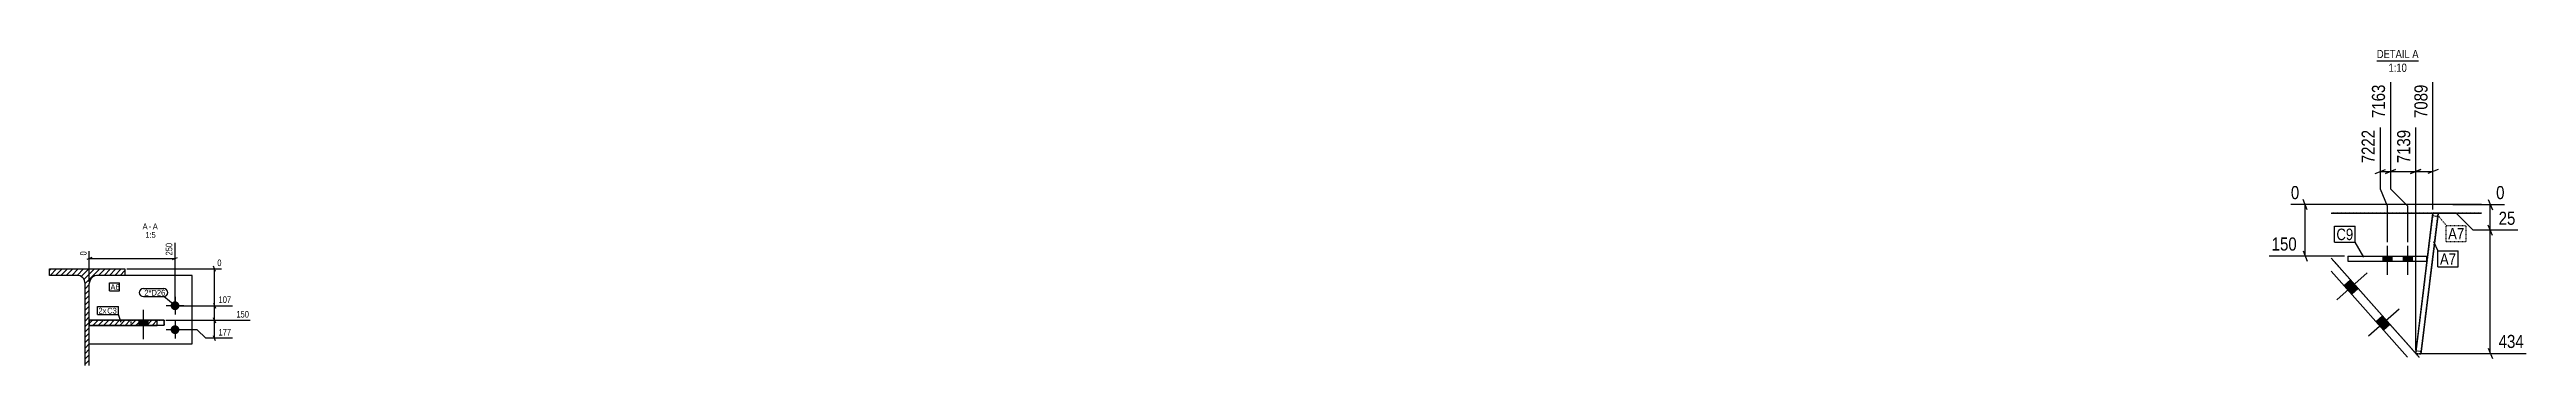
# Model space of a CAD drawing. Header units: millimetres. Extents: x 78 to 81758, y 20 to 5254.
# Drawn here: x 74532 to 81758, y 20 to 942 of the extents above; entities that cross this region are included whole.
import ezdxf

# ---------------------------------------------------------------- set-up
doc = ezdxf.new("R2010")
doc.units = ezdxf.units.MM
doc.linetypes.add('DXK_LINE_DOT2', pattern=[3.9198, 1.9599, -1.9599])
for name, color, linetype in [('MÅLSÆTNING', 7, 'Continuous'), ('STÅL', 7, 'Continuous'), ('TEKST', 7, 'Continuous')]:
    doc.layers.add(name, color=color, linetype=linetype)
doc.styles.add('Arial Narrow', font='ARIALN.TTF', dxfattribs={"height": 0.2})

msp = doc.modelspace()

# ---------------------------------------------------------------- hatches: boundary and pattern name
at = {"layer": 'STÅL', "linetype": 'Continuous'}
h = msp.add_hatch(dxfattribs=at)
h.set_pattern_fill('', scale=3.5, style=0, pattern_type=0)
h.set_pattern_definition([(45, (74648.276, 20), (-7.85772, 7.85772), [])])
h.paths.add_polyline_path([(74636.3, 20), (74648.3, 20), (74648.3, 258.9), (74650.1, 268.1), (74655.3, 275.9), (74663.1, 281.1), (74672.3, 282.9), (74752.3, 282.9), (74752.3, 301.9), (74532.3, 301.9), (74532.3, 282.9), (74612.3, 282.9), (74621.5, 281.1), (74629.2, 275.9), (74634.4, 268.1), (74636.3, 258.9)])
for points in [[(81364.8, 339.3), (81338.8, 339.3), (81338.8, 324.3), (81364.8, 324.3)], [(81424.3, 339.3), (81398.3, 339.3), (81398.3, 324.3), (81424.3, 324.3)], [(81226.4, 252.9), (81248.3, 228.2), (81267, 244.8), (81245.1, 269.5)], [(81226.4, 252.9), (81248.3, 228.2), (81267, 244.8), (81245.1, 269.5)], [(74792.8, 136.9), (74818.8, 136.9), (74818.8, 151.9), (74792.8, 151.9)], [(74898.3, 181.4, -1), (74898.3, 207.4, -1)], [(81319.2, 148.1), (81341, 123.3), (81359.8, 139.9), (81337.9, 164.6)], [(81319.2, 148.1), (81341, 123.3), (81359.8, 139.9), (81337.9, 164.6)], [(74898.3, 111.4, -1), (74898.3, 137.4, -1)]]:
    msp.add_hatch(color=96, dxfattribs=at).paths.add_polyline_path(points)
h = msp.add_hatch(dxfattribs=at)
h.set_pattern_fill('', scale=3.5, style=0, pattern_type=0)
h.set_pattern_definition([(45, (74846.551, 151.912), (-7.8577, 7.8577), [])])
h.paths.add_polyline_path([(74846.6, 136.9), (74846.6, 151.9), (74648.3, 151.9), (74648.3, 136.9)])

# ---------------------------------------------------------------- linework, layer by layer
at = {"layer": 'MÅLSÆTNING', "color": 7, "linetype": 'Continuous'}
for p, q in [((81485.2, 475), (81485.2, 846.7)), ((81331.3, 714.7), (81331.3, 535.6)), ((81434.9, 65.1), (81434.9, 714.7)), ((81346.3, 579.6), (81376.3, 591.6)), ((81361.3, 585.6), (81434.9, 585.6)), ((81419.9, 579.6), (81449.9, 591.6)), ((81449.9, 591.6), (81419.9, 579.6)), ((81434.9, 585.6), (81485.2, 585.6)), ((81500.2, 591.6), (81470.2, 579.6)), ((81331.3, 535.6), (81351.8, 485.6)), ((81361.3, 535.6), (81411.3, 485.6)), ((81361.3, 535.6), (81411.3, 485.6)), ((81273.7, 489.3), (81070.7, 489.3)), ((81118.1, 474.3), (81106.1, 504.3)), ((81112.1, 339.3), (81112.1, 489.3)), ((81351.8, 485.6), (81351.8, 379.3)), ((81411.3, 485.6), (81411.3, 379.3)), ((81411.3, 485.6), (81411.3, 379.3)), ((81552.5, 464.3), (81495.1, 464.3)), ((81552.5, 464.3), (81495.1, 464.3)), ((81542.7, 489.3), (81693.9, 489.3)), ((81602.5, 414.3), (81552.5, 464.3)), ((81602.5, 414.3), (81552.5, 464.3)), ((81646.5, 504.3), (81658.5, 474.3)), ((81652.5, 414.3), (81652.5, 489.3)), ((74898.3, 199.4), (74898.3, 377.5)), ((81732.9, 414.3), (81602.5, 414.3)), ((81732.9, 414.3), (81602.5, 414.3)), ((81658.5, 399.3), (81646.5, 429.3)), ((81658.5, 399.3), (81646.5, 429.3)), ((81652.5, 55), (81652.5, 414.3)), ((74655.8, 335.4), (74640.8, 329.4)), ((74648.3, 263.9), (74648.3, 353.1)), ((74648.3, 332.4), (74898.3, 332.4)), ((74890.8, 329.4), (74905.8, 335.4)), ((75016.2, 294.4), (75010.2, 309.4)), ((75013.2, 194.4), (75013.2, 301.9)), ((81227.1, 339.3), (81007.4, 339.3)), ((81106.1, 354.3), (81118.1, 324.3)), ((74871.8, 151.9), (75117.6, 151.9)), ((74871.8, 151.9), (75117.6, 151.9)), ((74903.3, 194.4), (75065.6, 194.4)), ((74903.3, 194.4), (75065.6, 194.4)), ((75010.2, 201.9), (75016.2, 186.9)), ((75010.2, 201.9), (75016.2, 186.9)), ((75016.2, 144.4), (75010.2, 159.4)), ((75010.2, 159.4), (75016.2, 144.4)), ((75013.2, 151.9), (75013.2, 194.4)), ((75013.2, 99.4), (75013.2, 151.9)), ((74963.2, 124.4), (74903.3, 124.4)), ((74988.2, 99.4), (74963.2, 124.4)), ((75065.6, 99.4), (74988.2, 99.4)), ((75016.2, 91.9), (75010.2, 106.9)), ((81444.9, 55), (81757.2, 55)), ((81646.5, 70), (81658.5, 40))]:
    msp.add_line(p, q, dxfattribs=at)
at = {"layer": 'STÅL', "color": 2, "linetype": 'Continuous'}
for p, q in [((81627.2, 489.3), (81188.7, 489.3)), ((81188.7, 464.3), (81627.2, 464.3)), ((81434.9, 55.1), (81485.1, 464.3)), ((81500.1, 463.2), (81449.8, 53.3)), ((81491.2, 464.3), (81500.1, 463.2)), ((74532.3, 282.9), (74532.3, 301.9)), ((74532.3, 301.9), (74752.3, 301.9)), ((74752.3, 301.9), (74752.3, 282.9)), ((81444.6, 44), (81188.7, 333.2)), ((81188.7, 295.5), (81411.2, 44)), ((81237.1, 339.3), (81467.4, 339.3)), ((81237.1, 339.3), (81237.1, 324.3)), ((81237.1, 324.3), (81467.4, 324.3)), ((81348.5, 324.3), (81348.5, 339.3)), ((81467.4, 324.3), (81467.4, 339.3)), ((74612.3, 282.9), (74532.3, 282.9)), ((74621.5, 281.1), (74612.3, 282.9)), ((74636.3, 258.9), (74634.4, 268.1)), ((74636.3, 20), (74636.3, 258.9)), ((74650.1, 268.1), (74648.3, 258.9)), ((74648.3, 20), (74648.3, 258.9)), ((74672.3, 282.9), (74663.1, 281.1)), ((74752.3, 282.9), (74672.3, 282.9)), ((81449.8, 53.3), (81434.9, 55.1))]:
    msp.add_line(p, q, dxfattribs=at)
at = {"layer": 'STÅL', "color": 7, "linetype": 'DXK_LINE_DOT2'}
for p, q in [((81627.2, 464.3), (81188.7, 464.3)), ((81485.1, 464.3), (81434.9, 55.1)), ((81449.8, 53.3), (81500.1, 463.2)), ((81484.3, 457.1), (81499.2, 455.3)), ((81485.2, 465), (81485.1, 464.3)), ((81491.2, 464.3), (81485.2, 465)), ((81500.1, 463.2), (81491.2, 464.3)), ((81188.7, 333.2), (81444.6, 44)), ((81434.9, 55.1), (81449.8, 53.3)), ((81435.9, 63), (81450.8, 61.2))]:
    msp.add_line(p, q, dxfattribs=at)
at = {"layer": 'STÅL', "color": 96, "linetype": 'Continuous'}
for p, q in [((81351.8, 369.3), (81351.8, 284.3)), ((81411.3, 369.3), (81411.3, 284.3)), ((81204.4, 211.4), (81293.5, 290.3)), ((81204.4, 211.4), (81293.5, 290.3)), ((81338.8, 339.3), (81338.8, 324.3)), ((81364.8, 339.3), (81364.8, 324.3)), ((81398.3, 339.3), (81398.3, 324.3)), ((81424.3, 339.3), (81424.3, 324.3)), ((74898.3, 220.4), (74898.3, 168.4)), ((81226.4, 252.9), (81245.1, 269.5)), ((81226.4, 252.9), (81245.1, 269.5)), ((81248.3, 228.2), (81267, 244.8)), ((81248.3, 228.2), (81267, 244.8)), ((74792.8, 151.9), (74792.8, 136.9)), ((74805.8, 181.9), (74805.8, 96.9)), ((74818.8, 151.9), (74818.8, 136.9)), ((74924.3, 194.4), (74872.3, 194.4)), ((74898.3, 150.4), (74898.3, 98.4)), ((81297.2, 106.5), (81386.3, 185.4)), ((81297.2, 106.5), (81386.3, 185.4)), ((81319.2, 148.1), (81337.9, 164.6)), ((81319.2, 148.1), (81337.9, 164.6)), ((74924.3, 124.4), (74872.3, 124.4)), ((81341, 123.3), (81359.8, 139.9)), ((81341, 123.3), (81359.8, 139.9))]:
    msp.add_line(p, q, dxfattribs=at)
at = {"layer": 'STÅL', "color": 30, "linetype": 'DXK_LINE_DOT2'}
for p, q in [((74650.1, 268.1), (74648.3, 258.9)), ((74648.3, 82.9), (74648.3, 258.9)), ((74672.3, 282.9), (74663.1, 281.1)), ((74752.3, 282.9), (74672.3, 282.9)), ((74846.6, 151.9), (74648.3, 151.9)), ((74648.3, 151.9), (74866.8, 151.9)), ((74770.8, 136.9), (74770.8, 151.9)), ((74866.8, 151.9), (74866.8, 136.9)), ((74846.6, 136.9), (74648.3, 136.9)), ((74866.8, 136.9), (74648.3, 136.9)), ((74770.8, 136.9), (74770.8, 136.9))]:
    msp.add_line(p, q, dxfattribs=at)
at = {"layer": 'STÅL', "color": 4, "linetype": 'Continuous'}
for p, q in [((74948.3, 282.9), (74752.3, 282.9)), ((74948.3, 82.9), (74948.3, 282.9)), ((74846.6, 151.9), (74648.3, 151.9)), ((74648.3, 151.9), (74648.3, 136.9)), ((74866.8, 151.9), (74846.6, 151.9)), ((74846.6, 136.9), (74846.6, 151.9)), ((74866.8, 136.9), (74866.8, 151.9)), ((74648.3, 136.9), (74846.6, 136.9)), ((74648.3, 82.9), (74948.3, 82.9)), ((74866.8, 136.9), (74846.6, 136.9))]:
    msp.add_line(p, q, dxfattribs=at)
at = {"layer": 'STÅL', "color": 96, "linetype": 'DXK_LINE_DOT2'}
for p, q in [((74792.8, 151.9), (74792.8, 136.9)), ((74805.8, 181.9), (74805.8, 96.9)), ((74818.8, 151.9), (74818.8, 136.9))]:
    msp.add_line(p, q, dxfattribs=at)
at = {"layer": 'STÅL', "color": 2, "linetype": 'Continuous'}
for centre, start, end in [((74612.3, 258.9), 22.5, 67.5), ((74672.3, 258.9), 112.5, 157.5)]:
    msp.add_arc(centre, 24, start, end, dxfattribs=at)
at = {"layer": 'STÅL', "color": 30, "linetype": 'DXK_LINE_DOT2'}
msp.add_arc((74672.3, 258.9), 24, 112.5, 157.5, dxfattribs=at)
at = {"layer": 'TEKST', "color": 246, "linetype": 'Continuous'}
msp.add_line((81321.5, 909.2), (81443.1, 909.2), dxfattribs=at)

# ---------------------------------------------------------------- wipeouts: each hides what was drawn before it
at = {"color": 0, "linetype": 'Continuous'}
msp.add_wipeout([(74816.5, 417.5), (74816.5, 435), (74803.7, 435), (74803.7, 417.5)], dxfattribs=at).dxf.layer = 'TEKST'
at = {"color": 0}
msp.add_wipeout([(81252.6, 385.8), (81252.6, 420.8), (81203.6, 420.8), (81203.6, 385.8)], dxfattribs=at).dxf.layer = 'TEKST'

# ---------------------------------------------------------------- next in the draw order: wipeouts: each hides what was drawn before it
at = {"color": 0, "linetype": 'Continuous'}
for points, layer in [([(81103.1, 497.3), (81103.1, 553.3), (81062.7, 553.3), (81062.7, 497.3)], 'MÅLSÆTNING'), ([(81701.9, 497.3), (81701.9, 553.3), (81661.5, 553.3), (81661.5, 497.3)], 'MÅLSÆTNING'), ([(81095.8, 347.3), (81095.8, 403.3), (81006.7, 403.3), (81006.7, 347.3)], 'MÅLSÆTNING'), ([(74644.3, 357.1), (74616.3, 357.1), (74616.3, 336.9), (74644.3, 336.9)], 'MÅLSÆTNING'), ([(75065.9, 198.4), (75065.9, 226.4), (75021.4, 226.4), (75021.4, 198.4)], 'MÅLSÆTNING'), ([(81757.9, 63), (81757.9, 119), (81668.8, 119), (81668.8, 63)], 'MÅLSÆTNING'), ([(81417.4, 916.7), (81417.4, 941.7), (81321.5, 941.7), (81321.5, 916.7)], 'TEKST'), ([(74828.1, 417.5), (74828.1, 435), (74821.7, 435), (74821.7, 417.5)], 'TEKST')]:
    msp.add_wipeout(points, dxfattribs=at).dxf.layer = layer
at = {"color": 0}
for points in [[(81252.6, 385.8), (81252.6, 420.8), (81203.6, 420.8), (81203.6, 385.8)], [(81552.5, 313.6), (81552.5, 348.6), (81505.6, 348.6), (81505.6, 313.6)], [(74733.5, 240.4), (74733.5, 257.9), (74710, 257.9), (74710, 240.4)], [(74862.3, 223.8), (74862.3, 241.3), (74809, 241.3), (74809, 223.8)], [(74695.3, 171.3), (74695.3, 188.8), (74675, 188.8), (74675, 171.3)]]:
    msp.add_wipeout(points, dxfattribs=at).dxf.layer = 'TEKST'

# ---------------------------------------------------------------- next in the draw order: linework, layer by layer
at = {"layer": 'TEKST', "color": 7, "linetype": 'Continuous'}
for p, q in [((81197.6, 426.8), (81258.6, 426.8)), ((81197.6, 379.8), (81197.6, 426.8)), ((81197.6, 379.8), (81258.6, 379.8)), ((81258.6, 379.8), (81258.6, 426.8)), ((81283.5, 336), (81258.6, 379.8))]:
    msp.add_line(p, q, dxfattribs=at)

# ---------------------------------------------------------------- next in the draw order: texts
at = {"layer": 'MÅLSÆTNING', "color": 3, "linetype": 'Continuous', "style": 'Arial Narrow'}
for s, height, p in [('0', 38.2, (81070.7, 505.3)), ('0', 38.2, (81669.5, 505.3)), ('150', 38.18, (81014.7, 355.3)), ('107', 19.09, (75025.4, 202.4)), ('434', 38.18, (81676.8, 71))]:
    msp.add_text(s, height=height, dxfattribs=at).set_placement(p)
msp.add_text('0', height=19.1, rotation=90.00021, dxfattribs=at).set_placement((74640.3, 340.9))
at = {"layer": 'TEKST', "color": 3, "style": 'Arial Narrow'}
msp.add_text('C9', height=33.4, dxfattribs=at).set_placement((81203.6, 385.8))

# ---------------------------------------------------------------- next in the draw order: wipeouts: each hides what was drawn before it
at = {"color": 0, "linetype": 'Continuous'}
for points in [[(81443.1, 916.7), (81443.1, 941.7), (81424.9, 941.7), (81424.9, 916.7)], [(74846.1, 417.5), (74846.1, 435), (74833.4, 435), (74833.4, 417.5)]]:
    msp.add_wipeout(points, dxfattribs=at).dxf.layer = 'TEKST'
at = {"color": 0}
for points in [[(81552.5, 313.6), (81552.5, 348.6), (81505.6, 348.6), (81505.6, 313.6)], [(74733.5, 240.4), (74733.5, 257.9), (74710, 257.9), (74710, 240.4)], [(74862.3, 223.8), (74862.3, 241.3), (74809, 241.3), (74809, 223.8)], [(74695.3, 171.3), (74695.3, 188.8), (74675, 188.8), (74675, 171.3)]]:
    msp.add_wipeout(points, dxfattribs=at).dxf.layer = 'TEKST'

# ---------------------------------------------------------------- next in the draw order: linework, layer by layer
at = {"layer": 'TEKST', "color": 7, "linetype": 'Continuous'}
for p, q in [((81486.7, 381.8), (81499.6, 354.6)), ((81499.6, 354.6), (81558.5, 354.6)), ((81499.6, 307.6), (81499.6, 354.6)), ((81499.6, 307.6), (81558.5, 307.6)), ((81558.5, 307.6), (81558.5, 354.6)), ((74707, 260.9), (74736.5, 260.9)), ((74707, 237.4), (74707, 260.9)), ((74707, 237.4), (74736.5, 237.4)), ((74736.5, 237.4), (74736.5, 260.9)), ((74806, 244.3), (74865.3, 244.3)), ((74806, 220.8), (74865.3, 220.8)), ((74898.3, 194.4), (74865.3, 220.8))]:
    msp.add_line(p, q, dxfattribs=at)
for centre, radius, start, end in [((74806, 232.6), 11.8, 90, 270), ((74865.3, 232.6), 11.7, 270, 90)]:
    msp.add_arc(centre, radius, start, end, dxfattribs=at)

# ---------------------------------------------------------------- next in the draw order: texts
at = {"layer": 'TEKST', "color": 3, "style": 'Arial Narrow'}
for s, height, p in [('A7', 33.4, (81505.6, 313.6)), ('A6', 16.7, (74710, 240.4)), ('2*D26', 16.7, (74809, 223.8))]:
    msp.add_text(s, height=height, dxfattribs=at).set_placement(p)

# ---------------------------------------------------------------- next in the draw order: wipeouts: each hides what was drawn before it
at = {"color": 0, "linetype": 'Continuous'}
for points, layer in [([(81733.6, 422.3), (81733.6, 478.3), (81668.8, 478.3), (81668.8, 422.3)], 'MÅLSÆTNING'), ([(75117.9, 155.9), (75117.9, 183.9), (75073.4, 183.9), (75073.4, 155.9)], 'MÅLSÆTNING'), ([(81409, 876.7), (81409, 901.7), (81355.7, 901.7), (81355.7, 876.7)], 'TEKST'), ([(74838.3, 392.5), (74838.3, 410), (74811.6, 410), (74811.6, 392.5)], 'TEKST')]:
    msp.add_wipeout(points, dxfattribs=at).dxf.layer = layer
at = {"color": 0}
msp.add_wipeout([(74725, 171.3), (74725, 188.8), (74700.5, 188.8), (74700.5, 171.3)], dxfattribs=at).dxf.layer = 'TEKST'

# ---------------------------------------------------------------- next in the draw order: linework, layer by layer
at = {"layer": 'MÅLSÆTNING', "color": 7, "linetype": 'Continuous'}
msp.add_line((81361.3, 846.7), (81361.3, 535.6), dxfattribs=at)

# ---------------------------------------------------------------- next in the draw order: texts
at = {"layer": 'MÅLSÆTNING', "color": 3, "linetype": 'Continuous', "style": 'Arial Narrow'}
msp.add_text('25', height=38.18, dxfattribs=at).set_placement((81676.8, 430.3))
at = {"layer": 'TEKST', "color": 96, "linetype": 'Continuous', "style": 'Arial Narrow'}
for s, height, p in [('DETAIL', 23.86, (81321.5, 916.7)), ('A', 23.9, (81424.9, 916.7)), ('1:10', 23.86, (81355.7, 876.7))]:
    msp.add_text(s, height=height, dxfattribs=at).set_placement(p)
at = {"layer": 'TEKST', "color": 3, "linetype": 'Continuous', "style": 'Arial Narrow'}
for s, p in [('A', (74803.7, 417.5)), ('A', (74833.4, 417.5)), ('1:5', (74811.6, 392.5)), ('-', (74821.7, 417.5))]:
    msp.add_text(s, height=16.7, dxfattribs=at).set_placement(p)

# ---------------------------------------------------------------- next in the draw order: wipeouts: each hides what was drawn before it
at = {"color": 0, "linetype": 'Continuous'}
msp.add_wipeout([(75065.9, 103.4), (75065.9, 131.4), (75021.4, 131.4), (75021.4, 103.4)], dxfattribs=at).dxf.layer = 'MÅLSÆTNING'
at = {"color": 0}
for points in [[(81576.4, 387.6), (81576.4, 422.6), (81529.5, 422.6), (81529.5, 387.6)], [(74725, 171.3), (74725, 188.8), (74700.5, 188.8), (74700.5, 171.3)]]:
    msp.add_wipeout(points, dxfattribs=at).dxf.layer = 'TEKST'

# ---------------------------------------------------------------- next in the draw order: linework, layer by layer
at = {"layer": 'TEKST', "color": 7, "linetype": 'Continuous'}
for p, q in [((74672, 191.8), (74733.3, 191.8)), ((74672, 168.3), (74672, 191.8)), ((74672, 168.3), (74733.3, 168.3)), ((74733.3, 168.3), (74733.3, 191.8)), ((74741, 145.6), (74733.3, 168.3))]:
    msp.add_line(p, q, dxfattribs=at)

# ---------------------------------------------------------------- next in the draw order: texts
at = {"layer": 'MÅLSÆTNING', "color": 3, "linetype": 'Continuous', "style": 'Arial Narrow'}
for s, p in [('150', (75077.4, 159.9)), ('177', (75025.4, 107.4))]:
    msp.add_text(s, height=19.09, dxfattribs=at).set_placement(p)
at = {"layer": 'TEKST', "color": 3, "style": 'Arial Narrow'}
for s, p in [('2x', (74675, 171.3)), ('C3', (74700.5, 171.3))]:
    msp.add_text(s, height=16.7, dxfattribs=at).set_placement(p)

# ---------------------------------------------------------------- next in the draw order: wipeouts: each hides what was drawn before it
at = {"color": 0, "linetype": 'Continuous'}
for points in [[(81477.2, 847.4), (81421.2, 847.4), (81421.2, 733.9), (81477.2, 733.9)], [(74894.3, 381.5), (74866.3, 381.5), (74866.3, 336.9), (74894.3, 336.9)]]:
    msp.add_wipeout(points, dxfattribs=at).dxf.layer = 'MÅLSÆTNING'
at = {"color": 0}
msp.add_wipeout([(81576.4, 387.6), (81576.4, 422.6), (81529.5, 422.6), (81529.5, 387.6)], dxfattribs=at).dxf.layer = 'TEKST'

# ---------------------------------------------------------------- next in the draw order: linework, layer by layer
at = {"layer": 'MÅLSÆTNING', "color": 7, "linetype": 'Continuous'}
for p, q in [((81434.9, 65.1), (81434.9, 714.7)), ((74757.3, 301.9), (75033.9, 301.9))]:
    msp.add_line(p, q, dxfattribs=at)
at = {"layer": 'TEKST', "color": 7, "linetype": 'DXK_LINE_DOT2'}
for p, q in [((81498.8, 459.3), (81523.5, 428.6)), ((81523.5, 428.6), (81582.4, 428.6)), ((81523.5, 381.6), (81523.5, 428.6)), ((81523.5, 381.6), (81582.4, 381.6)), ((81582.4, 381.6), (81582.4, 428.6))]:
    msp.add_line(p, q, dxfattribs=at)

# ---------------------------------------------------------------- next in the draw order: texts
at = {"layer": 'MÅLSÆTNING', "color": 3, "linetype": 'Continuous', "style": 'Arial Narrow'}
for s, height, p in [('7089', 38.18, (81469.2, 741.9)), ('250', 19.09, (74890.3, 340.9))]:
    msp.add_text(s, height=height, rotation=90.00021, dxfattribs=at).set_placement(p)
at = {"layer": 'TEKST', "color": 3, "style": 'Arial Narrow'}
msp.add_text('A7', height=33.4, dxfattribs=at).set_placement((81529.5, 387.6))

# ---------------------------------------------------------------- next in the draw order: wipeouts: each hides what was drawn before it
at = {"color": 0, "linetype": 'Continuous'}
for points in [[(81426.9, 715.4), (81370.9, 715.4), (81370.9, 601.9), (81426.9, 601.9)], [(75037.9, 305.9), (75037.9, 333.9), (75017.7, 333.9), (75017.7, 305.9)]]:
    msp.add_wipeout(points, dxfattribs=at).dxf.layer = 'MÅLSÆTNING'

# ---------------------------------------------------------------- next in the draw order: linework, layer by layer
at = {"layer": 'MÅLSÆTNING', "color": 7, "linetype": 'Continuous'}
for p, q in [((81361.3, 846.7), (81361.3, 535.6)), ((81316.3, 579.6), (81346.3, 591.6)), ((81331.3, 585.6), (81361.3, 585.6)), ((81376.3, 591.6), (81346.3, 579.6))]:
    msp.add_line(p, q, dxfattribs=at)

# ---------------------------------------------------------------- next in the draw order: texts
at = {"layer": 'MÅLSÆTNING', "color": 3, "linetype": 'Continuous', "style": 'Arial Narrow'}
msp.add_text('7139', height=38.18, rotation=90.00021, dxfattribs=at).set_placement((81418.9, 609.9))
msp.add_text('0', height=19.1, dxfattribs=at).set_placement((75021.7, 309.9))

# ---------------------------------------------------------------- next in the draw order: wipeouts: each hides what was drawn before it
at = {"color": 0, "linetype": 'Continuous'}
msp.add_wipeout([(81353.3, 847.4), (81297.3, 847.4), (81297.3, 733.9), (81353.3, 733.9)], dxfattribs=at).dxf.layer = 'MÅLSÆTNING'

# ---------------------------------------------------------------- next in the draw order: wipeouts: each hides what was drawn before it
msp.add_wipeout([(81323.3, 715.4), (81267.3, 715.4), (81267.3, 601.9), (81323.3, 601.9)], dxfattribs=at).dxf.layer = 'MÅLSÆTNING'

# ---------------------------------------------------------------- next in the draw order: texts
at = {"layer": 'MÅLSÆTNING', "color": 3, "linetype": 'Continuous', "style": 'Arial Narrow'}
for s, p in [('7163', (81345.3, 741.9)), ('7222', (81315.3, 609.9))]:
    msp.add_text(s, height=38.18, rotation=90.00021, dxfattribs=at).set_placement(p)

doc.saveas('drawing.dxf')
